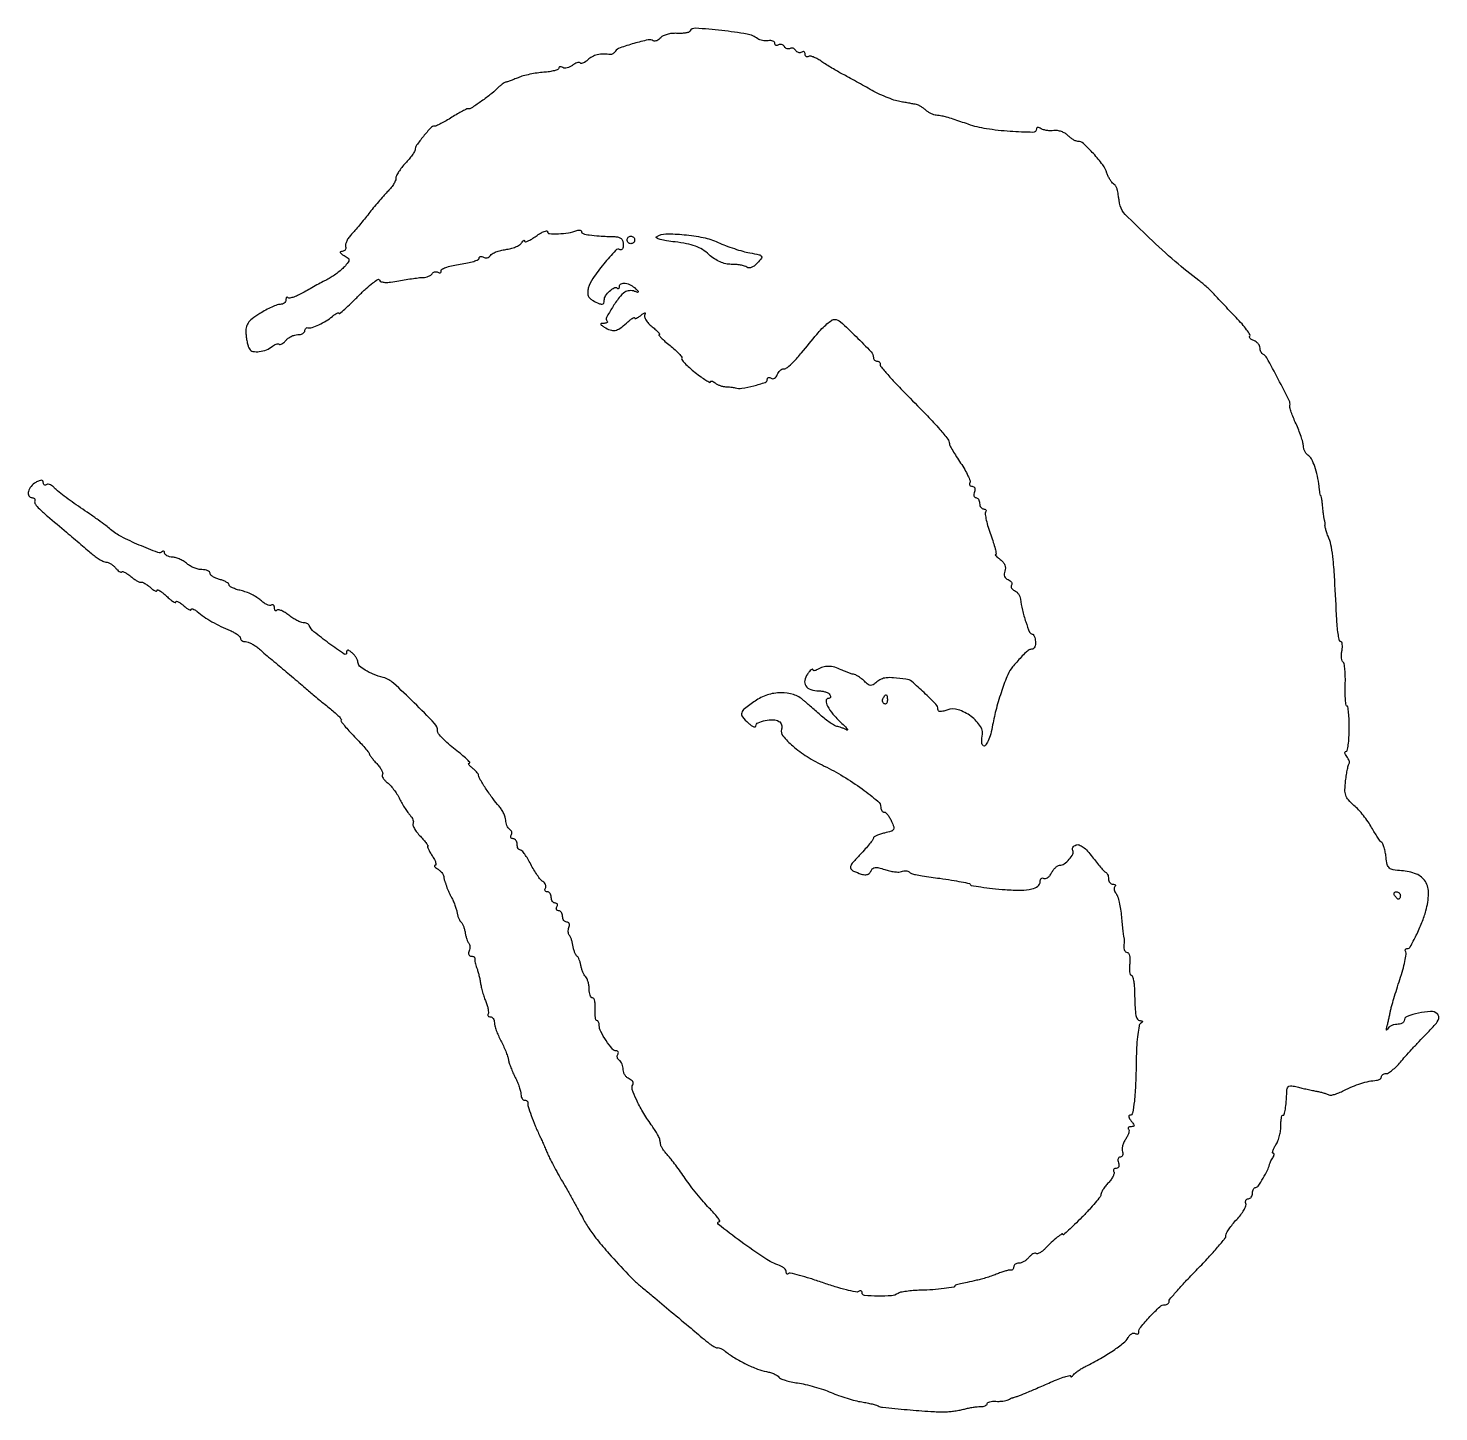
# Model space of a CAD drawing. Extents: x 0 to 372, y 1 to 366.
import ezdxf

# ---------------------------------------------------------------- set-up
doc = ezdxf.new("R2010")
doc.units = 0

msp = doc.modelspace()

# ---------------------------------------------------------------- linework, layer by layer
for points in [[(174.524851, 365.04021, -0.186835), (174.168182, 364.770298, -0.031169), (173.313383, 364.582661, -0.030497), (172.228855, 364.481738, -0.022813), (171.028449, 364.498308, 0.041284), (169.780186, 364.469466, 0.041021), (168.550869, 364.236078, 0.044187), (167.514471, 363.848421, 0.108378), (166.876232, 363.350868, -0.055673), (166.390072, 362.882426, -0.068229), (165.842923, 362.569612, -0.08146), (165.321099, 362.452618, -0.154094), (164.907263, 362.557315, 0.19574), (163.552483, 362.785664, 0.014245), (159.80769, 361.837041, 0.015616), (156.143698, 360.672177, 0.157894), (154.888197, 359.713275, -0.048987), (154.60684, 359.381425, -0.050316), (154.26864, 359.113972, -0.055425), (153.926972, 358.945615, -0.120613), (153.638197, 358.91459, 0.036877), (151.780562, 359.024913, 0.052926), (150.144954, 358.827436, 0.06071), (148.770792, 358.330216, 0.079403), (147.690476, 357.547619, -0.039073), (147.090802, 357.034999, -0.058199), (146.489986, 356.696621, -0.076525), (145.977655, 356.569127, -0.222712), (145.643214, 356.69012, 0.200275), (145.307287, 356.828234, 0.072911), (144.788222, 356.749356, 0.057773), (144.178358, 356.482991, 0.041403), (143.567971, 356.056411, -0.056402), (142.92418, 355.634584, -0.060118), (142.215848, 355.378219, -0.067469), (141.552476, 355.316725, -0.128519), (141.043805, 355.472927, 0.056449), (140.643627, 355.661713, 0.121483), (140.306187, 355.690885, 0.189773), (140.086069, 355.561728, 0.167354), (139.998535, 355.309017, -0.304665), (139.775496, 354.97825, -0.03039), (138.823499, 354.657157, -0.030083), (137.532327, 354.389514, -0.01895), (136.00047, 354.225985, 0.019931), (134.268976, 354.037707, 0.014672), (132.36949, 353.696943, 0.014876), (130.589516, 353.267758, 0.031776), (129.251935, 352.809779, -0.004378), (128.156293, 352.366239, -0.005622), (127.140524, 351.978492, -0.00438), (126.28433, 351.671136, -0.047609), (125.928571, 351.583794, 0.107383), (125.617898, 351.467016, 0.015955), (125.064469, 351.08399, 0.017346), (124.431514, 350.580466, 0.014157), (123.789379, 350, -0.023126), (121.792632, 348.259045, -0.014693), (119.320387, 346.412809, -0.008021), (116.896808, 344.768895, -0.190184), (116.103619, 344.604727, 0.155574), (115.713684, 344.551014, 0.008329), (114.581588, 343.986989, 0.012392), (113.242814, 343.249242, 0.008664), (111.769872, 342.354727, -0.00973), (110.277755, 341.452913, -0.012775), (108.879817, 340.691701, -0.0103), (107.69331, 340.114917, -0.108392), (107.169439, 340, 0.210263), (106.220505, 339.58249, 0.01461), (104.267922, 337.322725, 0.016851), (102.473096, 334.960212, 0.148497), (102.063788, 333.729823, -0.137452), (101.927979, 333.290017, -0.014214), (101.308706, 332.387002, -0.016835), (100.48903, 331.337838, -0.012698), (99.52176, 330.240041, 0.021879), (98.556445, 329.103048, 0.025131), (97.740767, 327.935779, 0.025401), (97.15747, 326.890218, 0.115024), (97, 326.214764, -0.111176), (96.853257, 325.56296, -0.029899), (96.339062, 324.627663, -0.028745), (95.611172, 323.607899, -0.026247), (94.75, 322.645364, 0.012512), (93.700497, 321.535238, 0.005708), (92.38307, 320.035867, 0.005648), (91.030188, 318.423734, 0.00774), (89.85194, 316.940819, -0.00578), (88.696916, 315.475377, -0.004573), (87.415374, 313.916904, -0.004625), (86.199373, 312.492379, -0.011473), (85.275798, 311.478428, 0.037858), (84.568219, 310.614178, 0.043341), (84.034373, 309.689841, 0.048266), (83.733432, 308.84088, 0.142441), (83.757191, 308.228428, -0.105322), (83.810067, 307.757791, -0.134585), (83.654716, 307.351918, -0.131496), (83.310402, 307.075647, -0.098289), (82.833333, 306.969591, 0.102326), (82.429228, 306.87636, 0.411686), (82.348871, 306.662244, 0.133871), (82.622297, 306.329742, 0.022429), (83.323031, 305.879031, -0.027283), (84.378431, 305.18563, -0.230274), (84.634885, 304.695786, -0.177646), (84.440238, 304.112286, -0.015492), (83.411319, 302.902008, -0.030895), (82.560958, 302.071709, -0.016909), (81.425847, 301.157764, -0.016796), (80.205858, 300.304228, -0.02562), (79.088287, 299.655929, 0.004715), (77.840007, 298.999928, 0.002029), (76.186884, 298.10251, 0.002007), (74.434217, 297.132655, 0.002653), (72.845784, 296.234243, -0.018099), (71.402386, 295.475717, -0.02727), (70.089983, 294.931442, -0.025724), (69.024303, 294.616719, -0.260975), (68.595784, 294.737549, 0.133924), (68.37, 294.866565, 0.259855), (68.175012, 294.815613, 0.152172), (68.041397, 294.573749, 0.050715), (68, 294.166667, -0.129384), (67.88291, 293.721751, -0.100699), (67.553538, 293.342708, -0.088861), (67.060829, 293.087813, -0.075182), (66.480128, 293, 0.088855), (65.656623, 292.85249, 0.017759), (64.27037, 292.282655, 0.018262), (62.684331, 291.492818, 0.016135), (61.091836, 290.557973, 0.022057), (59.075317, 289.156968, 0.080345), (58.00576, 288.029717, 0.109029), (57.519604, 286.818155, 0.0608), (57.451034, 285.222457, 0.01823), (57.588289, 284.033797, 0.018078), (57.81204, 282.854919, 0.018265), (58.082271, 281.840102, 0.064288), (58.360354, 281.225951, 0.213662), (59.302416, 280.586655, 0.0737), (60.985788, 280.53934, 0.065222), (62.87226, 281.019616, 0.078453), (64.444038, 281.953555, -0.042866), (64.956576, 282.309528, -0.059253), (65.471199, 282.528927, -0.074687), (65.911108, 282.588916, -0.195389), (66.199509, 282.467158, 0.254365), (66.489569, 282.381474, 0.076276), (66.935151, 282.550817, 0.05576), (67.457854, 282.929413, 0.034968), (67.979944, 283.475834, -0.062529), (68.60221, 284.059238, -0.044202), (69.424844, 284.552276, -0.044563), (70.310889, 284.888341, -0.068471), (71.122445, 285, 0.05129), (71.840854, 285.073889, 0.071223), (72.448468, 285.29375, 0.091278), (72.856918, 285.618307, 0.181272), (73, 286, -0.075745), (73.056399, 286.370162, -0.106834), (73.220313, 286.659615, -0.127225), (73.464492, 286.822959, -0.137123), (73.75, 286.841241, 0.130872), (74.884053, 286.899886, 0.029039), (76.711922, 287.608834, 0.030381), (78.640579, 288.634581, 0.040039), (80.25, 289.806987, -0.020509), (80.922246, 290.338043, -0.044703), (81.485938, 290.674587, -0.088268), (81.858121, 290.778719, -0.442838), (82, 290.649941, 0.637995), (82.177367, 290.567517, 0.006719), (83.515469, 291.727462, 0.010847), (85.179498, 293.275587, 0.005898), (87.159044, 295.244953, -0.013115), (89.164774, 297.183585, -0.024056), (90.911299, 298.637006, -0.024373), (92.273059, 299.563082, -0.480353), (92.688064, 299.41294, 0.237621), (93.131996, 298.977136, 0.06709), (94.11532, 298.802676, 0.041757), (95.624599, 298.865882, 0.014492), (97.77902, 299.200974, -0.005427), (99.713341, 299.537853, -0.005715), (101.621491, 299.826529, -0.005486), (103.2721, 300.038542, -0.025501), (104.23031, 300.101667, 0.049368), (104.93586, 300.182055, 0.046805), (105.625298, 300.399595, 0.050316), (106.199075, 300.712853, 0.104614), (106.549408, 301.079944, -0.0967), (106.84512, 301.399684, -0.097365), (107.238692, 301.583771, -0.098476), (107.668863, 301.604033, -0.101427), (108.069098, 301.457295, 0.086822), (108.424604, 301.315151, 0.165686), (108.726548, 301.351938, 0.179113), (108.927701, 301.560755, 0.103426), (109, 301.90654, -0.289761), (109.276078, 302.34293, -0.029281), (110.46875, 302.824982, -0.029506), (112.08387, 303.26601, -0.018923), (114, 303.594388, 0.01717), (115.916278, 303.915882, 0.026996), (117.53125, 304.336067, 0.025265), (118.738411, 304.789118, 0.29875), (119, 305.187848, -0.150713), (119.091391, 305.484156, -0.191599), (119.326592, 305.642947, -0.131344), (119.685899, 305.626419, -0.061682), (120.111803, 305.430902, 0.102858), (120.590566, 305.25691, 0.098765), (121.106418, 305.284436, 0.097), (121.57965, 305.509306, 0.095345), (121.936468, 305.897203, -0.127667), (122.430755, 306.370077, -0.034526), (123.419201, 306.83575, -0.032599), (124.654611, 307.226147, -0.028761), (125.983029, 307.472541, 0.032227), (127.319739, 307.730061, 0.034579), (128.580187, 308.153201, 0.036916), (129.599509, 308.666905, 0.116761), (130.143052, 309.197222, -0.026863), (130.462993, 309.646367, -0.094185), (130.73114, 309.876994, -0.316277), (130.899258, 309.861797, -0.215571), (130.984687, 309.681906, 0.470831), (131.196275, 309.513586, 0.051048), (131.876752, 309.731632, 0.034372), (132.847311, 310.237928, 0.017311), (134, 311, -0.019593), (135.151814, 311.753967, -0.040051), (136.11875, 312.233462, -0.067242), (136.776909, 312.398727, -0.447331), (137, 312.199267, 0.395767), (137.503682, 311.6626, 0.024534), (139.888605, 311.628419, 0.030987), (142.551094, 311.88664, 0.050069), (144.75, 312.468516, -0.054694), (145.228673, 312.590469, -0.09765), (145.632812, 312.568424, -0.144628), (145.897965, 312.410763, -0.188975), (146, 312.150433, 0.339214), (146.376888, 311.658826, 0.02914), (148.03054, 311.316039, 0.022117), (150.643808, 311.048809, 0.006181), (154.75, 310.862603, -0.058091), (155.754592, 310.711794, -0.117625), (156.452521, 310.331208, -0.130315), (156.859679, 309.707336, -0.079933), (157, 308.835196, -0.041215), (156.941115, 308.122047, -0.089363), (156.756821, 307.60602, -0.166579), (156.484934, 307.367848, -0.240175), (156.172156, 307.393602, 0.358365), (154.973781, 307.23127, 0.014105), (151.837899, 303.653932, 0.021586), (148.960063, 299.855406, 0.088495), (147.7634, 297.236912, 0.054874), (147.607779, 296.152193, 0.10109), (147.756802, 295.276905, 0.10823), (148.226118, 294.569491, 0.069618), (149.024456, 293.986912, 0.016554), (150.570638, 293.224145, 0.113884), (151.39588, 293.058238, 0.280993), (151.83463, 293.34335, 0.112138), (152, 294.071429, -0.144414), (152.343794, 295.236915, -0.059313), (153.40594, 296.518152, -0.065168), (154.610613, 297.396461, -0.33284), (155.380952, 297.285714, 0.109687), (155.616446, 297.135799, 0.251764), (155.818155, 297.165228, 0.176291), (155.956347, 297.374487, 0.058729), (156, 297.744849, -0.298881), (156.442858, 298.41953, -0.138951), (157.527696, 298.564607, -0.087326), (158.972679, 298.089917, -0.074512), (160.260123, 297.130632, -0.008709), (160.906433, 296.456411, -0.282813), (160.948664, 296.243287, -0.399002), (160.786105, 296.163577, -0.011827), (160, 296.43025, 0.058492), (159.348542, 296.585435, 0.047968), (158.632722, 296.600572, 0.049816), (157.962798, 296.482628, 0.085354), (157.45182, 296.239496, 0.075196), (155.919524, 294.76988, 0.024299), (154.119651, 292.181324, 0.016337), (152.567907, 289.510424, 0.331124), (152.696212, 288.637122, -0.167547), (152.814044, 288.395287, -0.254093), (152.730033, 288.182656, -0.127943), (152.417452, 288.034596, -0.044292), (151.916667, 287.984687, 0.021532), (151.189894, 287.945501, 0.410559), (151.057755, 287.786929, 0.221176), (151.197428, 287.542856, 0.010487), (152, 287, 0.057776), (153.540307, 286.240094, 0.130686), (154.826015, 286.133147, 0.109705), (156.139656, 286.681504, 0.034024), (157.811439, 288.038955, -0.015241), (158.651955, 288.775469, -0.031832), (159.35711, 289.284681, -0.051709), (159.844055, 289.525001, -0.522495), (160, 289.41651, 0.417055), (160.13923, 289.278623, 0.097343), (160.497013, 289.352552, 0.048642), (161.042047, 289.646811, 0.022317), (161.691958, 290.127555, -0.017499), (162.310328, 290.594248, -0.102817), (162.681811, 290.754208, -0.518532), (162.794984, 290.647707, -0.100122), (162.68243, 290.330075, 0.199976), (162.59341, 289.722063, 0.072488), (162.934999, 288.900626, 0.055701), (163.633437, 287.982065, 0.035738), (164.625331, 287.080075, -0.01333), (165.587566, 286.280759, -0.029549), (166.266047, 285.611022, -0.055447), (166.590317, 285.158743, -0.573239), (166.497354, 285, 0.629362), (166.414598, 284.827512, 0.025914), (167.010996, 284.158315, 0.020082), (168.000324, 283.235032, 0.009805), (169.330517, 282.134688, -0.014756), (170.676002, 280.999074, -0.024846), (171.725892, 279.960034, -0.022532), (172.445075, 279.098972, -0.375318), (172.421907, 278.755241, 0.385467), (172.40458, 278.405963, 0.018348), (173.247345, 277.450786, 0.022173), (174.439402, 276.302247, 0.013155), (175.953886, 275.036523, 0.010093), (177.506665, 273.856907, 0.019093), (178.811454, 272.980814, 0.018175), (179.801633, 272.418106, 0.563049), (180, 272.538415, -0.285394), (180.110947, 272.71696, -0.171371), (180.367188, 272.747685, -0.078754), (180.769755, 272.588158, -0.033379), (181.25, 272.258752, 0.048164), (181.838142, 271.880369, 0.032058), (182.573438, 271.559615, 0.032252), (183.334607, 271.338458, 0.053101), (184, 271.2635, -0.01632), (184.647507, 271.23842, -0.012476), (185.353125, 271.170257, -0.012655), (186.011289, 271.0731, -0.028873), (186.5, 270.958877, 0.112501), (188.298123, 270.844956, 0.023438), (191.412069, 271.501048, 0.017268), (194.448854, 272.404149, 0.322315), (195, 273.170308, -0.128135), (195.08083, 273.480539, -0.189359), (195.295825, 273.65681, -0.146516), (195.62171, 273.663817, -0.071148), (196.007063, 273.495635, 0.148943), (196.437686, 273.382065, 0.123594), (196.894529, 273.515309, 0.099723), (197.309425, 273.885502, 0.069381), (197.614052, 274.436618, -0.057435), (197.926176, 275.034472, -0.058713), (198.364157, 275.540757, -0.064885), (198.855689, 275.884831, -0.120869), (199.325152, 276, 0.172504), (200.325975, 276.355881, 0.030302), (201.818953, 277.729749, 0.017527), (204.057399, 280.224569, 0.00309), (208.063976, 285.078489, -0.02037), (209.393188, 286.579986, -0.025807), (210.74391, 287.848056, -0.025393), (211.950914, 288.768427, -0.151313), (212.698608, 289, -0.186491), (214.315814, 288.375076, -0.00982), (218.41909, 284.497442, -0.009695), (222.371687, 280.458822, -0.191087), (223, 278.874804, 0.113555), (223.076778, 278.541099, 0.100283), (223.29375, 278.256974, 0.093969), (223.618148, 278.066323, 0.086198), (224, 278, -0.080477), (224.363136, 277.941171, -0.121492), (224.632812, 277.770963, -0.142117), (224.766186, 277.517038, -0.128596), (224.75, 277.2203, 0.257848), (224.851634, 276.704159, 0.004479), (226.776562, 274.45594, 0.010093), (229.143208, 271.849543, 0.006399), (232, 268.90461, -0.003778), (237.223674, 263.575941, -0.01299), (240.495866, 260.006035, -0.014411), (242.583543, 257.461623, -0.159753), (243.018197, 256.238569, 0.119891), (243.144419, 255.770273, 0.006535), (243.901755, 254.432054, 0.009859), (244.863662, 252.855283, 0.007018), (246.000499, 251.125872, -0.016614), (247.096721, 249.386423, -0.024193), (247.934885, 247.779356, -0.021551), (248.48246, 246.444451, -0.228808), (248.423285, 245.875872, 0.111977), (248.308861, 245.542411, 0.183795), (248.383493, 245.257287, 0.158799), (248.642893, 245.065645, 0.080503), (249.047972, 245, -0.148627), (249.444764, 244.879387, -0.152575), (249.70238, 244.559375, -0.116977), (249.771857, 244.073683, -0.069008), (249.638374, 243.5, 0.055937), (249.488865, 242.925634, 0.100118), (249.516384, 242.440625, 0.147206), (249.710807, 242.122486, 0.184534), (250.031385, 242, -0.152681), (250.400789, 241.884506, -0.098158), (250.715469, 241.559375, -0.08088), (250.92777, 241.073532, -0.062722), (251, 240.5, 0.06887), (251.079345, 239.926682, 0.085131), (251.311086, 239.440625, 0.099915), (251.655173, 239.115626, 0.140337), (252.059017, 239, -0.088022), (252.423429, 238.935346, -0.166875), (252.652208, 238.749627, -0.178177), (252.709978, 238.47255, -0.10197), (252.591262, 238.147665, 0.180563), (252.475187, 237.56396, 0.015274), (252.771931, 236.033577, 0.018727), (253.263642, 234.181606, 0.013365), (253.946027, 232.147665, -0.009742), (254.624403, 230.173228, -0.017093), (255.097169, 228.512127, -0.012058), (255.388726, 227.202055, -0.472511), (255.222652, 227, 0.548275), (255.149841, 226.885843, 0.077448), (255.339931, 226.601853, 0.034181), (255.800637, 226.165715, 0.014577), (256.47135, 225.644608, -0.058814), (257.201337, 224.966101, -0.081672), (257.660704, 224.202285, -0.091271), (257.820389, 223.399866, -0.095491), (257.679339, 222.606753, 0.073182), (257.515597, 221.875565, 0.107508), (257.607183, 221.225617, 0.116476), (257.950474, 220.708544, 0.096899), (258.511115, 220.357361, -0.065445), (259.034535, 220.073375, -0.096206), (259.390721, 219.691922, -0.122592), (259.526313, 219.276322, -0.157528), (259.430874, 218.888152, 0.143496), (259.325115, 218.503814, 0.123985), (259.434352, 218.098457, 0.101984), (259.750639, 217.732856, 0.072104), (260.225778, 217.466855, -0.0919), (260.75777, 217.140913, -0.058477), (261.238506, 216.593897, -0.056218), (261.598598, 215.921804, -0.066721), (261.774046, 215.223918, 0.030693), (262.283185, 212.334517, 0.022838), (263.182976, 209.222441, 0.014679), (264.208726, 206.467911, 0.305222), (264.903827, 206, -0.241453), (265.17215, 205.862403, -0.058442), (265.421668, 205.4125, -0.047102), (265.618447, 204.766046, -0.031552), (265.725047, 204, -0.048457), (265.708469, 203.234474, -0.07188), (265.534971, 202.5875, -0.096301), (265.239802, 202.153754, -0.197837), (264.866423, 202, 0.126814), (264.070267, 201.794772, 0.057647), (263.188509, 201.165639, 0.027516), (261.946504, 199.912369, 0.004402), (259.679426, 197.31215, 0.080216), (258.426654, 195.260393, 0.014731), (256.863467, 191.089954, 0.016493), (255.425018, 186.37605, 0.021881), (254.449031, 182, -0.021783), (253.922789, 179.638305, -0.04001), (253.26093, 177.783663, -0.055854), (252.574598, 176.623875, -0.387412), (251.98019, 176.512243, -0.167637), (251.712591, 176.839771, -0.059966), (251.571342, 177.43481, -0.051166), (251.563146, 178.177774, -0.041165), (251.701141, 178.965164, 0.211818), (251.272687, 181.591911, 0.08731), (248.752566, 184.279066, 0.083677), (245.350968, 186.034097, 0.169772), (242.378683, 185.953875, -0.0253), (241.314071, 185.609642, -0.085251), (240.588027, 185.542618, -0.177311), (240.169355, 185.734129, -0.200319), (240, 186.139881, 0.194087), (239.467342, 187.460402, 0.011607), (236.357201, 190.541876, 0.013251), (233.125355, 193.440255, 0.147078), (231.554583, 194.127623, 0.010056), (228.285392, 194.456694, 0.04539), (226.368633, 194.436551, 0.077426), (225.030117, 194.086532, 0.078548), (223.868854, 193.34696, -0.035908), (222.909405, 192.614433, -0.161501), (222.236384, 192.435355, -0.151834), (221.565477, 192.689073, -0.03063), (220.598865, 193.543992, 0.02767), (219.881065, 194.186457, 0.025781), (219.080116, 194.762136, 0.026691), (218.315075, 195.198421, 0.074748), (217.730011, 195.38951, -0.034103), (217.121311, 195.535023, -0.01213), (216.273816, 195.822559, -0.011972), (215.355921, 196.184176, -0.013825), (214.5, 196.573495, 0.046342), (212.780164, 197.224603, 0.063767), (211.14584, 197.458134, 0.070022), (209.627736, 197.266993, 0.073709), (208.25, 196.664552, -0.041987), (207.770318, 196.417596, -0.091649), (207.367188, 196.332206, -0.170408), (207.107331, 196.415912, -0.234564), (207, 196.632113, 0.483081), (206.869713, 196.735493, 0.117633), (206.583663, 196.59253, 0.043211), (206.127921, 196.138027, 0.017257), (205.582684, 195.443964, 0.111876), (204.860131, 193.774878, 0.19661), (205.158038, 192.324251, 0.167144), (206.460448, 191.336712, 0.079549), (208.563428, 191, -0.039551), (209.496232, 190.926099, -0.04255), (210.382443, 190.70625, -0.046682), (211.100548, 190.38426, -0.126268), (211.5, 190, -0.079467), (211.659353, 189.617748, -0.157566), (211.63462, 189.29375, -0.184509), (211.43288, 189.078784, -0.113538), (211.090402, 189, 0.422983), (210.506871, 188.398787, 0.114148), (210.883838, 186.965354, 0.05519), (212.295759, 184.878076, 0.031352), (214.41587, 182.681511, -0.009158), (215.510919, 181.643346, -0.032672), (216.153412, 180.923124, -0.29554), (216.172586, 180.706732, -0.413804), (216, 180.653391, 0.018976), (215.342114, 180.968754, 0.014775), (214.605317, 181.262615, 0.015017), (213.90154, 181.495779, 0.034732), (213.358527, 181.617467, -0.098842), (212.731797, 181.844868, -0.014699), (211.598294, 182.578632, -0.016063), (210.296353, 183.53996, -0.013216), (208.969165, 184.645588, -0.000047), (207.642517, 185.811733, -0.00005), (206.342099, 186.955266, -0.000047), (205.222535, 187.940147, -0.000228), (204.586828, 188.5, 0.104345), (201.896389, 190.02105, 0.080471), (198.552949, 190.512761, 0.075141), (195.010615, 189.924455, 0.072359), (191.75, 188.312873, 0.013719), (188.993415, 186.299011, 0.15625), (188.239222, 185.202314, 0.248914), (188.451208, 184.131767, 0.037976), (190, 182.5, 0.027077), (190.768753, 181.876528, 0.064864), (191.4125, 181.526738, 0.152766), (191.820531, 181.500178, 0.346051), (192, 181.728435, -0.294296), (192.559575, 182.596798, -0.056213), (194.432945, 183.204392, -0.054512), (196.564789, 183.401946, -0.135078), (198.057239, 182.964624, -0.094081), (198.475812, 182.581521, -0.077386), (198.759996, 182.045559, -0.076532), (198.869902, 181.44264, -0.088399), (198.78341, 180.865654, 0.261796), (199.116194, 179.106507, 0.03999), (201.717683, 176.471514, 0.037389), (205.504916, 173.668693, 0.02834), (210.028291, 171.163938, -0.024271), (215.037378, 168.443212, -0.021263), (219.992643, 165.135222, -0.01505), (224.154713, 161.896707, -0.215303), (224.961, 160.25, 0.065032), (225.038643, 159.772137, 0.080584), (225.235142, 159.367188, 0.095599), (225.516247, 159.095924, 0.14525), (225.839485, 159, -0.18804), (226.234445, 158.846019, -0.03804), (226.757881, 158.285584, -0.035294), (227.301314, 157.499162, -0.026654), (227.787088, 156.567947, -0.029171), (228.344331, 155.127837, -0.215584), (228.26277, 154.414186, -0.185211), (227.659742, 153.940287, -0.0209), (225.947603, 153.488492, 0.020307), (224.817624, 153.191748, 0.030496), (223.86331, 152.834291, 0.030754), (223.162216, 152.468531, 0.259478), (222.991326, 152.170545, -0.159294), (222.851465, 151.760707, -0.007933), (221.96781, 150.623696, -0.012122), (220.846772, 149.29485, -0.008413), (219.519196, 147.846294, 0.009096), (217.588762, 145.734162, 0.086598), (216.952415, 144.695149, 0.26518), (217.05011, 144.010152, 0.125977), (217.77787, 143.445253, 0.020454), (219.765743, 142.677585, 0.088492), (221.011828, 142.487849, 0.166632), (221.82834, 142.791136, 0.130358), (222.385571, 143.5624, -0.122774), (222.809127, 144.16747, -0.159431), (223.428884, 144.429162, -0.08573), (224.389044, 144.344736, -0.019173), (225.967225, 143.861581, 0.026728), (227.239879, 143.492887, 0.027342), (228.535027, 143.265403, 0.028396), (229.675579, 143.194114, 0.093282), (230.414747, 143.328912, -0.049598), (230.992187, 143.487041, -0.052651), (231.577816, 143.523968, -0.058729), (232.08509, 143.442334, -0.127819), (232.422605, 143.244061, 0.102703), (233.058277, 142.826944, 0.04201), (234.052109, 142.528149, 0.015675), (235.866053, 142.204183, 0.001367), (240.5, 141.538614, -0.00459), (243.606984, 141.071898, -0.007932), (246.180513, 140.619147, -0.0026), (248.343514, 140.19147, -0.356662), (248.5, 140, 0.363888), (248.764841, 139.684281, 0.005282), (251.355933, 139.254796, 0.012148), (254.38554, 138.860554, 0.008861), (257.767961, 138.564221, 0.017569), (261.990036, 138.418371, 0.056118), (264.787002, 138.734991, 0.105655), (266.408569, 139.489237, 0.235436), (267, 140.675648, -0.06827), (267.06982, 141.184619, -0.142203), (267.279012, 141.521895, -0.190518), (267.589059, 141.637392, -0.134208), (267.949827, 141.531009, 0.202545), (268.395213, 141.461921, 0.092842), (268.939465, 141.71215, 0.0693), (269.499748, 142.238813, 0.046669), (269.98501, 142.971992, -0.036728), (270.476797, 143.748065, -0.042452), (271.055941, 144.404273, -0.047203), (271.633232, 144.860237, -0.144538), (272.106612, 145, 0.15193), (273.328069, 145.379922, 0.060072), (274.661367, 146.556666, 0.062387), (275.605565, 147.927725, 0.263891), (275.569501, 148.887544, -0.156973), (275.47359, 149.275823, -0.12267), (275.608217, 149.691294, -0.096431), (275.963048, 150.072372, -0.065688), (276.484893, 150.355829, -0.185699), (277.286434, 150.355182, -0.067534), (278.299058, 149.798182, -0.048758), (279.4622, 148.746347, -0.024195), (280.72915, 147.210614, 0.00802), (281.845124, 145.765098, 0.010718), (282.906375, 144.492076, 0.008131), (283.827171, 143.468571, 0.101266), (284.25, 143.166667, -0.12921), (284.537453, 142.936478, -0.058488), (284.779688, 142.515104, -0.052342), (284.944374, 141.983289, -0.048968), (285, 141.416667, 0.080927), (285.088157, 140.875566, 0.091736), (285.342708, 140.416146, 0.100718), (285.721696, 140.108975, 0.120669), (286.166667, 140, -0.057388), (286.56848, 139.953729, -0.172529), (286.79734, 139.806715, -0.253554), (286.832285, 139.592176, -0.113033), (286.675343, 139.342009, 0.155231), (286.498789, 139.000713, 0.086545), (286.500334, 138.528239, 0.071859), (286.675335, 137.9991, 0.057525), (287.003557, 137.495714, -0.097881), (287.412682, 136.742494, -0.018213), (287.828616, 135.216011, -0.018893), (288.187471, 133.368208, -0.016259), (288.427386, 131.403705, 0.002596), (288.608322, 129.48862, 0.003724), (288.790111, 127.793588, 0.002027), (288.960161, 126.363339, 0.057023), (289.047659, 126, -0.0742), (289.108361, 125.703764, -0.012981), (289.124364, 125.132812, -0.013835), (289.107046, 124.456655, -0.012025), (289.052296, 123.75, 0.057628), (289.061506, 123.080545, 0.082769), (289.233053, 122.514062, 0.107329), (289.534033, 122.13653, 0.172663), (289.917612, 122, -0.269274), (290.292097, 121.782556, -0.072957), (290.551857, 121.11875, -0.05318), (290.669793, 120.149516, -0.032695), (290.611643, 119, 0.022949), (290.530986, 117.849981, 0.038273), (290.581772, 116.88125, 0.046402), (290.737261, 116.191182, 0.324864), (291.000457, 116, -0.317294), (291.294333, 115.792633, -0.03006), (291.553119, 114.898438, -0.029788), (291.751109, 113.687364, -0.018507), (291.845363, 112.25, 0.003857), (292.018328, 107.472212, 0.034225), (292.254412, 105.379251, 0.101803), (292.66556, 104.360693, 0.247594), (293.355787, 103.984687, -0.046433), (293.800969, 103.937239, -0.311288), (293.947432, 103.785666, -0.248225), (293.87226, 103.560277, -0.034476), (293.480438, 103.234687, 0.19406), (293.073194, 102.589473, 0.012706), (292.727424, 100.365814, 0.016955), (292.465788, 97.618341, 0.011754), (292.348712, 94.5, -0.00563), (292.168921, 87.389628, -0.018518), (291.823898, 82.708524, -0.020037), (291.352182, 79.6015, -0.35874), (290.627555, 79.002005, 0.28434), (290.41058, 78.867071, 0.177697), (290.377077, 78.559964, 0.079573), (290.582528, 78.076555, 0.033022), (291, 77.5, -0.017294), (291.614985, 76.704551, -0.164723), (291.738978, 76.299474, -0.339266), (291.55183, 76.069757, -0.058317), (290.955778, 76, 0.048249), (290.503817, 75.956285, 0.144004), (290.230806, 75.814538, 0.26052), (290.167657, 75.607579, 0.143943), (290.298028, 75.368639, -0.211939), (290.444493, 74.988428, -0.058095), (290.335833, 74.340104, -0.048003), (290.025823, 73.559521, -0.034271), (289.540133, 72.753836, 0.045996), (289.047997, 71.892476, 0.04449), (288.715114, 70.946129, 0.047932), (288.577719, 70.058246, 0.106435), (288.682427, 69.385198, -0.068922), (288.805791, 68.855417, -0.116879), (288.741876, 68.406902, -0.152569), (288.504347, 68.111395, -0.148819), (288.138374, 68, 0.163532), (287.776585, 67.878421, 0.151303), (287.547812, 67.559375, 0.109632), (287.497466, 67.07401, 0.062927), (287.638374, 66.5, -0.069008), (287.771857, 65.926317, -0.116977), (287.70238, 65.440625, -0.152575), (287.444764, 65.120613, -0.148627), (287.047972, 65, 0.07732), (286.641248, 64.936726, 0.15491), (286.378533, 64.750737, 0.185926), (286.299133, 64.474324, 0.116939), (286.406403, 64.151444, -0.20489), (286.476894, 63.683092, -0.049664), (286.199444, 62.932447, -0.042883), (285.67955, 62.063167, -0.031337), (284.96542, 61.193257, 0.020945), (284.213035, 60.314614, 0.024468), (283.577342, 59.419129, 0.0245), (283.120995, 58.621019, 0.118151), (283, 58.116132, -0.1662), (282.79975, 57.530336, -0.008573), (281.53125, 55.948551, -0.012854), (279.915638, 54.101942, -0.008913), (278, 52.095742, -0.004813), (276.081731, 50.194142, -0.008688), (274.46875, 48.679298, -0.004301), (273.141897, 47.496515, -0.644589), (273, 47.56085, 0.597418), (272.720749, 47.71115, 0.0216), (271.485639, 46.817273, 0.021345), (269.920442, 45.46554, 0.014453), (268.251251, 43.801227, -0.032837), (267.583681, 43.182819, -0.045782), (266.907528, 42.730062, -0.054504), (266.317355, 42.48772, -0.211655), (265.934928, 42.540217, 0.196403), (265.574218, 42.600541, 0.068491), (265.071679, 42.411996, 0.055279), (264.515956, 42.026768, 0.040392), (263.990862, 41.48899, -0.048513), (263.416239, 40.919259, -0.041593), (262.713456, 40.437391, -0.043603), (261.99461, 40.107064, -0.086111), (261.377555, 40, 0.070908), (260.851101, 39.924963, 0.086403), (260.404657, 39.70625, 0.100269), (260.106184, 39.381339, 0.136626), (260, 39, -0.075785), (259.943601, 38.630042, -0.1072), (259.779688, 38.341185, -0.127727), (259.535501, 38.178752, -0.137095), (259.25, 38.161482, 0.106613), (258.804387, 38.161325, 0.014919), (257.904828, 37.938696, 0.016487), (256.841772, 37.603532, 0.013328), (255.723884, 37.176303, -0.013784), (254.463195, 36.695816, -0.008617), (252.963111, 36.19981, -0.008646), (251.467104, 35.761822, -0.015542), (250.223884, 35.462274, 0.002942), (247.697397, 34.92049, 0.008248), (245.936724, 34.501507, 0.003897), (244.617272, 34.153452, 0.338366), (244.5, 34, -0.368924), (244.196233, 33.64434, -0.007157), (241.628611, 33.2753, -0.014685), (238.660946, 32.980331, -0.012299), (235.5, 32.837665, 0.012854), (233.512254, 32.745743, 0.016058), (231.675, 32.553919, 0.014335), (230.16188, 32.302255, 0.107954), (229.5, 32.015716, -0.138577), (227.779303, 31.391056, -0.022603), (224.195785, 31.291998, -0.017615), (220.64359, 31.47969, -0.388663), (220, 32.182574, 0.125411), (219.921707, 32.489811, 0.188686), (219.712518, 32.665569, 0.148507), (219.39576, 32.675369, 0.072537), (219.021339, 32.513188, -0.19268), (218.304066, 32.387935, -0.008922), (215.847197, 32.95195, -0.01371), (212.899811, 33.770577, -0.009307), (209.590038, 34.856203, 0.007568), (206.3091, 35.945018, 0.011859), (203.453305, 36.771075, 0.006028), (201.054504, 37.372868, 0.260446), (200.568699, 37.235365, -0.121075), (200.352764, 37.104627, -0.256896), (200.167055, 37.14217, -0.164091), (200.03977, 37.353017, -0.054514), (200, 37.716702, 0.140259), (199.872378, 38.162705, 0.064371), (199.485938, 38.634796, 0.056353), (198.919389, 39.059869, 0.05013), (198.25, 39.367611, -0.063203), (194.386888, 41.267084, -0.012378), (188.017499, 45.699592, -0.009517), (182.110462, 50.206609, -0.710441), (182.387013, 51, 0.596081), (182.486344, 51.183683, 0.019403), (181.876116, 52.041831, 0.018786), (180.923703, 53.185271, 0.009678), (179.651804, 54.54666, -0.014003), (178.126245, 56.20813, -0.00809), (176.380881, 58.286219, -0.00808), (174.695561, 60.429914, -0.013417), (173.353666, 62.29666, 0.006169), (172.132769, 64.048099, 0.005528), (170.824202, 65.834721, 0.00555), (169.613857, 67.412678, 0.017229), (168.75, 68.438561, -0.015754), (168.070872, 69.240256, -0.018225), (167.477344, 70.046031, -0.017529), (167.027529, 70.75816, -0.094143), (166.875, 71.188561, 0.001062), (166.817959, 71.55369, 0.000659), (166.749544, 71.981952, 0.000661), (166.680918, 72.404372, 0.001196), (166.623448, 72.75, 0.08443), (166.46883, 73.193261, 0.008624), (165.913065, 74.160937, 0.010574), (165.201672, 75.296322, 0.008249), (164.382834, 76.5, -0.018626), (162.149046, 79.934772, -0.026799), (160.455854, 83.141656, -0.025349), (159.385364, 85.810091, -0.224774), (159.522515, 87.036431, 0.153667), (159.629008, 87.455895, 0.123099), (159.490023, 87.903156, 0.097779), (159.116055, 88.31174, 0.067165), (158.563382, 88.614052, -0.091974), (157.965685, 88.980371, -0.066739), (157.459243, 89.576485, -0.065125), (157.116875, 90.302026, -0.077865), (157, 91.047972, 0.050225), (156.924661, 91.796097, 0.047723), (156.701458, 92.527739, 0.051367), (156.373271, 93.13697, 0.105504), (155.983688, 93.510081, -0.090427), (155.639411, 93.820631, -0.095498), (155.434921, 94.22714, -0.099685), (155.401101, 94.665803, -0.108373), (155.542705, 95.069098, 0.078136), (155.692179, 95.424997, 0.155935), (155.671729, 95.726548, 0.185399), (155.487826, 95.926454, 0.11562), (155.174027, 96, -0.224398), (154.125026, 96.49575, -0.024245), (152.481771, 98.7058, -0.028205), (151.05897, 101.109399, -0.120092), (150.666667, 102.719182, 0.048046), (150.619455, 103.209362, 0.068044), (150.478478, 103.62376, 0.088223), (150.270673, 103.902989, 0.19103), (150.026024, 104, -0.331937), (149.78924, 104.176659, -0.036391), (149.634581, 104.88125, -0.033085), (149.559666, 105.849973, -0.020041), (149.593077, 107, 0.028325), (149.607432, 108.149632, 0.045725), (149.475273, 109.11875, 0.058996), (149.232622, 109.794433, 0.284354), (148.900386, 110, -0.229896), (148.555475, 110.167437, -0.073578), (148.264488, 110.675625, -0.056064), (148.065791, 111.419189, -0.037295), (148, 112.3, 0.035522), (147.932407, 113.250241, 0.033216), (147.7308, 114.203438, 0.034938), (147.435853, 115.024969, 0.088448), (147.083574, 115.55, -0.064063), (146.708128, 116.054833, -0.027686), (146.338361, 116.808438, -0.026838), (146.028619, 117.664601, -0.032061), (145.833574, 118.5, 0.027927), (145.652521, 119.305472, 0.02935), (145.385093, 120.072127, 0.030683), (145.076907, 120.701009, 0.102967), (144.775253, 121.04341, -0.110039), (144.473697, 121.395507, -0.029693), (144.165636, 122.067809, -0.028565), (143.898422, 122.892946, -0.026163), (143.71769, 123.76764, 0.021414), (143.544435, 124.648246, 0.022897), (143.299474, 125.491008, 0.023234), (143.023714, 126.191335, 0.091208), (142.761337, 126.571996, -0.127845), (142.561341, 126.912484, -0.058723), (142.479029, 127.424274, -0.052644), (142.516324, 128.015139, -0.049585), (142.67589, 128.597766, 0.070249), (142.799262, 129.133994, 0.118371), (142.730736, 129.588094, 0.152631), (142.484507, 129.887441, 0.145904), (142.106989, 130, -0.134459), (141.684847, 130.115611, -0.100435), (141.325178, 130.440625, -0.087143), (141.08314, 130.926792, -0.072144), (141, 131.5, 0.06887), (140.920655, 132.073318, 0.085131), (140.688914, 132.559375, 0.099915), (140.344827, 132.884374, 0.140337), (139.940983, 133, -0.108972), (139.586039, 133.078288, -0.182303), (139.3746, 133.29375, -0.161196), (139.343488, 133.6179, -0.082592), (139.5, 134, 0.082592), (139.656512, 134.3821, 0.161196), (139.6254, 134.70625, 0.182303), (139.413961, 134.921712, 0.108972), (139.059017, 135, -0.140337), (138.655173, 135.115626, -0.099915), (138.311086, 135.440625, -0.085131), (138.079345, 135.926682, -0.06887), (138, 136.5, 0.06887), (137.920655, 137.073318, 0.085131), (137.688914, 137.559375, 0.099915), (137.344827, 137.884374, 0.140337), (136.940983, 138, -0.100016), (136.582044, 138.072525, -0.176854), (136.363442, 138.275696, -0.168473), (136.321124, 138.580248, -0.089697), (136.462015, 138.93854, 0.134817), (136.585435, 139.358934, 0.098718), (136.498309, 139.83975, 0.085631), (136.213223, 140.307986, 0.071334), (135.771032, 140.68854, -0.080918), (135.160779, 141.234316, -0.017763), (134.313046, 142.363196, -0.018043), (133.416093, 143.754887, -0.016469), (132.592529, 145.25, 0.016661), (131.800501, 146.686562, 0.023895), (130.997885, 147.898437, 0.021342), (130.27148, 148.805168, 0.216462), (129.842529, 149, -0.173156), (129.521047, 149.114775, -0.093572), (129.247493, 149.440625, -0.073918), (129.062402, 149.926161, -0.054212), (129, 150.5, 0.06887), (128.920655, 151.073318, 0.085131), (128.688914, 151.559375, 0.099915), (128.344827, 151.884374, 0.140337), (127.940983, 152, -0.098926), (127.581552, 152.071817, -0.176081), (127.362055, 152.273452, -0.169366), (127.318355, 152.57557, -0.090666), (127.457295, 152.930902, 0.108373), (127.598899, 153.334197, 0.099685), (127.565079, 153.77286, 0.095498), (127.360589, 154.179369, 0.090427), (127.016312, 154.489919, -0.101886), (126.626854, 154.857601, -0.051941), (126.298542, 155.448299, -0.048545), (126.075363, 156.153537, -0.052416), (126, 156.870456, 0.076319), (125.875657, 157.680338, 0.034968), (125.483596, 158.677556, 0.033593), (124.914837, 159.690413, 0.039461), (124.24203, 160.561439, -0.024781), (122.642783, 162.510893, -0.013284), (120.856662, 165.061477, -0.009971), (119.27974, 167.552254, -0.092578), (118.833106, 168.739432, 0.109485), (118.678758, 169.111419, 0.027037), (118.268243, 169.634428, 0.026369), (117.721269, 170.195971, 0.023715), (117.099234, 170.718197, -0.026439), (116.544096, 171.189436, -0.075217), (116.232329, 171.58789, -0.223161), (116.213528, 171.839239, -0.301346), (116.393802, 171.968197, 0.633851), (116.483837, 172.178011, 0.021101), (115.660933, 173.032238, 0.018309), (114.363707, 174.182128, 0.009132), (112.643802, 175.545807, -0.016732), (110.865292, 177.000514, -0.022548), (109.364117, 178.439159, -0.020525), (108.250539, 179.707457, -0.171525), (108, 180.4163, 0.192101), (107.199812, 182.422172, 0.008445), (101.834244, 187.889069, 0.011068), (96.366439, 193.041658, 0.115886), (93.686595, 194.515587, -0.02631), (91.046175, 195.404422, -0.04132), (88.90202, 196.466506, -0.049664), (87.432492, 197.564641, -0.210477), (87, 198.546535, 0.095387), (86.8937, 199.09867, 0.042112), (86.559375, 199.765778, 0.039654), (86.073936, 200.434357, 0.042724), (85.5, 201, 0.017026), (84.709144, 201.612109, 0.1571), (84.302111, 201.743829, 0.341769), (84.072314, 201.566466, 0.063793), (84, 201.001983, -0.602338), (83.402674, 200.68604, -0.009076), (79.360077, 203.547161, -0.011772), (75.408059, 206.599171, -0.120514), (74.166667, 208.232881, 0.118647), (73.945174, 208.52661, 0.06135), (73.554719, 208.774659, 0.055764), (73.066529, 208.942967, 0.055203), (72.551525, 209, -0.0955), (71.895287, 209.126495, -0.024685), (70.911595, 209.577878, -0.024197), (69.820332, 210.214263, -0.02255), (68.76877, 210.967245, 0.026372), (67.76456, 211.674779, 0.039748), (66.816265, 212.1704, 0.046167), (66.039818, 212.419012, 0.256142), (65.633912, 212.300578, -0.131031), (65.393579, 212.16143, -0.259414), (65.186212, 212.212923, -0.154703), (65.0441, 212.465327, -0.0515), (65, 212.89235, 0.072622), (64.937198, 213.32246, 0.148626), (64.750737, 213.603936, 0.188643), (64.474036, 213.694935, 0.125249), (64.151444, 213.593597, -0.197823), (63.689585, 213.517654, -0.052486), (62.969017, 213.766486, -0.044891), (62.139997, 214.249006, -0.033311), (61.317749, 214.918598, 0.047431), (60.329894, 215.677759, 0.025404), (58.985643, 216.429048, 0.025062), (57.523851, 217.062188, 0.035619), (56.166306, 217.463473, -0.022981), (54.953304, 217.788963, -0.034077), (53.930102, 218.193191, -0.036477), (53.190611, 218.61394, -0.250178), (53, 218.971047, 0.219256), (52.836674, 219.325597, 0.046275), (52.265625, 219.728935, 0.040458), (51.457399, 220.111006, 0.028712), (50.5, 220.410644, -0.034719), (49.542915, 220.722843, -0.046776), (48.734375, 221.141941, -0.05533), (48.172385, 221.598489, -0.196992), (48, 222.019052, 0.207102), (47.837712, 222.394053, 0.082586), (47.362193, 222.711847, 0.062959), (46.659951, 222.927989, 0.043236), (45.828741, 223, -0.058827), (44.8721, 223.112943, -0.036299), (43.790967, 223.456405, -0.036028), (42.756857, 223.958739, -0.052885), (41.94064, 224.55372, 0.04689), (41.128955, 225.160396, 0.031883), (40.107751, 225.697765, 0.03217), (39.045491, 226.093163, 0.054261), (38.1119, 226.266524, -0.04278), (37.303518, 226.397556, -0.059771), (36.620371, 226.659075, -0.075898), (36.155494, 227.002681, -0.198232), (36, 227.379471, 0.061814), (35.959583, 227.705148, 0.184514), (35.832756, 227.885892, 0.247249), (35.647504, 227.906208, 0.102823), (35.430657, 227.763991, -0.295787), (34.206472, 227.502779, -0.009461), (29.286218, 229.490125, -0.017343), (24.543265, 231.70841, -0.060961), (21.75559, 233.590818, 0.017482), (20.503965, 234.604491, 0.00488), (18.475855, 236.101991, 0.004918), (16.146602, 237.752319, 0.00515), (13.820632, 239.33096, -0.007324), (11.57487, 240.869472, -0.008517), (9.486761, 242.399374, -0.007706), (7.76565, 243.748324, -0.049515), (6.97964, 244.524533, 0.052043), (6.452476, 245.039895, 0.065539), (5.867257, 245.390052, 0.079313), (5.315804, 245.530867, 0.162737), (4.886693, 245.429973, -0.101036), (4.548674, 245.305747, -0.177554), (4.260466, 245.364364, -0.167639), (4.067344, 245.600025, -0.088814), (4, 245.976167, 0.15459), (3.866832, 246.396586, 0.240845), (3.5376, 246.569919, 0.103812), (2.946194, 246.453131, 0.02239), (2, 246, 0.099094), (0.75596, 244.975465, 0.110278), (0.060016, 243.587046, 0.184952), (0.193709, 242.485637, 0.277898), (1, 242, -0.09321), (1.362458, 241.931838, -0.12551), (1.632813, 241.738225, -0.133043), (1.767499, 241.448435, -0.111469), (1.75, 241.108851, 0.229401), (1.899058, 240.277887, 0.040945), (2.956944, 239.047947, 0.018458), (5.119084, 237.066951, 0.002157), (10.126697, 232.845003, -0.001009), (11.977227, 231.292066, -0.000862), (13.921226, 229.648254, -0.000868), (15.683469, 228.147641, -0.002477), (16.90301, 227.095003, 0.022961), (17.912867, 226.293103, 0.025374), (18.959846, 225.615407, 0.025904), (19.903718, 225.133653, 0.105423), (20.530565, 225, -0.095583), (21.090233, 224.892024, -0.042074), (21.766978, 224.552276, -0.039611), (22.44556, 224.059017, -0.042611), (23.020056, 223.475834, 0.029852), (23.536821, 222.923799, 0.048458), (24.043265, 222.529234, 0.064289), (24.468487, 222.330802, 0.280426), (24.727016, 222.393682, -0.282296), (25.017394, 222.463245, -0.039717), (25.611386, 222.215925, -0.035664), (26.338469, 221.774908, -0.022898), (27.116935, 221.167848, 0.021764), (27.915329, 220.542335, 0.027904), (28.703433, 220.042436, 0.027969), (29.38722, 219.709133, 0.161827), (29.78242, 219.678741, -0.160409), (30.168662, 219.650111, -0.031386), (30.803273, 219.339756, -0.030413), (31.527382, 218.86699, -0.024092), (32.25, 218.273753, 0.024666), (32.922563, 217.722898, 0.057537), (33.485938, 217.398852, 0.131628), (33.845934, 217.346183, 0.380496), (34, 217.519326, -0.503352), (34.188455, 217.659097, -0.062978), (34.734375, 217.415111, -0.035436), (35.539724, 216.843893, -0.016606), (36.5, 216, 0.016606), (37.460276, 215.156107, 0.035436), (38.265625, 214.584889, 0.062978), (38.811545, 214.340903, 0.503352), (39, 214.480674, -0.4275), (39.168644, 214.64187, -0.103047), (39.5875, 214.534688, -0.048421), (40.231529, 214.137474, -0.021539), (41, 213.5, 0.020177), (41.768387, 212.859056, 0.044601), (42.4125, 212.450076, 0.090703), (42.835837, 212.321129, 0.448239), (43, 212.467457, -0.35108), (43.141014, 212.643532, -0.139238), (43.471954, 212.624832, -0.062757), (43.989318, 212.369474, -0.027227), (44.606652, 211.911487, 0.024659), (46.389507, 210.574584, 0.017888), (48.494173, 209.259943, 0.01702), (50.814892, 208.026489, 0.016246), (53.25, 206.933185, -0.026226), (54.303039, 206.434922, -0.03545), (55.192188, 205.870931, -0.038297), (55.826872, 205.322428, -0.197913), (56, 204.902175, 0.147549), (56.103787, 204.558129, 0.098992), (56.395678, 204.265014, 0.082648), (56.83204, 204.067404, 0.065169), (57.34699, 204, -0.089548), (58.003164, 203.881532, -0.030236), (58.894529, 203.485937, -0.02895), (59.847639, 202.919746, -0.029413), (60.723687, 202.25, 0.002023), (61.791508, 201.336837, 0.00059), (63.441825, 199.940407, 0.000593), (65.303493, 198.372689, 0.000635), (67.126697, 196.845003, -0.001067), (68.984303, 195.285762, -0.000892), (70.949717, 193.622861, -0.0009), (72.74157, 192.095756, -0.002465), (74, 191.008557, 0.004098), (75.188411, 189.988609, 0.002008), (76.718161, 188.707817, 0.001992), (78.318746, 187.38935, 0.002892), (79.742675, 186.239562, -0.012421), (80.958009, 185.219341, -0.020926), (81.918199, 184.297493, -0.016484), (82.606875, 183.529433, -0.388838), (82.595173, 183.26184, 0.372314), (82.57391, 182.969361, 0.009116), (83.464502, 181.818259, 0.015375), (84.636224, 180.448041, 0.009296), (86.102498, 178.895431, -0.005884), (87.596127, 177.335323, -0.008906), (88.855109, 175.939928, -0.004364), (89.883572, 174.737344, -0.176495), (90, 174.417787, 0.150693), (90.091019, 174.122643, 0.011745), (90.577342, 173.443959, 0.01519), (91.21257, 172.651363, 0.011006), (91.96542, 171.806743, -0.0288), (92.682814, 170.941835, -0.040181), (93.211866, 170.087652, -0.045719), (93.506546, 169.355916, -0.214461), (93.44869, 168.916978, 0.208175), (93.391861, 168.522534, 0.070589), (93.627149, 167.978722, 0.055808), (94.092263, 167.380403, 0.039373), (94.73327, 166.818422, -0.049497), (95.516663, 166.1031, -0.021065), (96.421648, 165.006036, -0.020597), (97.296169, 163.745247, -0.025406), (98, 162.5, 0.013794), (98.666656, 161.253851, 0.012116), (99.429262, 159.99038, 0.012267), (100.173241, 158.883567, 0.035385), (100.759191, 158.16938, -0.046313), (101.204668, 157.601586, -0.056427), (101.504424, 156.996518, -0.06652), (101.624305, 156.445934, -0.160128), (101.527927, 156.045187, 0.235365), (101.485181, 155.578084, 0.036439), (101.896388, 154.713395, 0.034126), (102.574554, 153.689434, 0.023557), (103.470987, 152.625807, -0.009156), (104.37125, 151.618005, -0.017503), (105.050036, 150.771331, -0.016492), (105.498255, 150.127014, -0.594552), (105.429198, 150, 0.515628), (105.332538, 149.864219, 0.025468), (105.574696, 149.265625, 0.023654), (105.997147, 148.45938, 0.012525), (106.591957, 147.5, -0.023229), (107.159543, 146.539212, -0.047277), (107.494742, 145.729877, -0.08282), (107.567673, 145.184403, -0.399629), (107.36501, 144.984687, 0.256936), (107.191345, 144.885094, 0.290211), (107.194722, 144.695335, 0.081626), (107.478543, 144.387966, 0.024655), (108, 144.021162, -0.041023), (108.583175, 143.581755, -0.039269), (109.096094, 143.047022, -0.041895), (109.471316, 142.501306, -0.099975), (109.625, 142.036475, 0.015771), (109.691208, 141.602981, 0.014072), (109.786719, 141.157589, 0.014269), (109.895271, 140.762168, 0.041822), (110, 140.5, -0.025132), (110.107275, 140.255456, -0.011472), (110.22369, 139.926562, -0.011327), (110.330752, 139.57373, -0.015305), (110.410435, 139.25, 0.04666), (110.539259, 138.839357, 0.009219), (110.851128, 138.132812, 0.009695), (111.24694, 137.320704, 0.008875), (111.685374, 136.5, -0.023791), (112.137826, 135.588664, -0.015567), (112.575323, 134.5, -0.015669), (112.936099, 133.410034, -0.028767), (113.149939, 132.5, 0.027642), (113.3373, 131.694527, 0.02901), (113.610064, 130.927873, 0.030288), (113.922001, 130.29887, 0.101974), (114.224747, 129.95659, -0.110039), (114.526303, 129.604493, -0.029693), (114.834364, 128.932191, -0.028565), (115.101578, 128.107054, -0.026163), (115.28231, 127.23236, 0.021414), (115.455565, 126.351754, 0.022897), (115.700526, 125.508992, 0.023234), (115.976286, 124.808665, 0.091208), (116.238663, 124.428004, -0.127845), (116.438659, 124.087516, -0.058723), (116.520971, 123.575726, -0.052644), (116.483676, 122.984861, -0.049585), (116.32411, 122.402234, 0.070249), (116.200738, 121.866006, 0.118371), (116.269264, 121.411906, 0.152631), (116.515493, 121.112559, 0.145904), (116.893011, 121, -0.067684), (117.304419, 120.944053, -0.10005), (117.628187, 120.779687, -0.126346), (117.814009, 120.535372, -0.153048), (117.841241, 120.25, 0.079312), (117.821668, 119.861247, 0.024419), (117.913619, 119.279688, 0.023751), (118.08186, 118.629321, 0.023984), (118.310572, 118, -0.026641), (118.578287, 117.250993, -0.010821), (118.865589, 116.20625, -0.010671), (119.126781, 115.067057, -0.013365), (119.317992, 114, 0.019981), (119.537445, 112.862229, 0.011242), (119.889609, 111.5, 0.011206), (120.307541, 110.138711, 0.017967), (120.731248, 109, -0.023713), (121.094672, 107.987874, -0.029269), (121.331737, 107.014062, -0.03002), (121.43066, 106.195395, -0.149186), (121.32357, 105.75, 0.124424), (121.240151, 105.464817, 0.183451), (121.322773, 105.220313, 0.147254), (121.568765, 105.055731, 0.074449), (121.940983, 105, -0.144767), (122.344833, 104.880568, -0.099384), (122.688914, 104.544787, -0.083606), (122.920794, 104.04272, -0.066558), (123, 103.45034, 0.067502), (123.109184, 102.645271, 0.018275), (123.497797, 101.415793, 0.018151), (124.045968, 100.039298, 0.017926), (124.694629, 98.70034, -0.01388), (125.365913, 97.342782, -0.012722), (125.981706, 95.910399, -0.012842), (126.465733, 94.604288, -0.040137), (126.696479, 93.696762, 0.036492), (126.915918, 92.806627, 0.013016), (127.353535, 91.572202, 0.012836), (127.905758, 90.237852, 0.014798), (128.50185, 88.996422, -0.019384), (129.075301, 87.773535, -0.018692), (129.559918, 86.495131, -0.018991), (129.901271, 85.338532, -0.062333), (130, 84.54966, 0.062677), (130.074568, 83.957139, 0.080847), (130.29375, 83.455213, 0.098141), (130.618626, 83.119316, 0.152778), (131, 83, -0.075785), (131.369958, 82.943601, -0.1072), (131.658815, 82.779687, -0.127727), (131.821248, 82.535501, -0.137095), (131.838518, 82.25, 0.131242), (131.882065, 81.360578, 0.009201), (132.694115, 78.976711, 0.013154), (133.759434, 76.254512, 0.011919), (135, 73.5, -0.005478), (135.440063, 72.555578, -0.002747), (135.976466, 71.353125, -0.002727), (136.517809, 70.102993, -0.00403), (136.977838, 69, 0.019509), (137.563283, 67.710191, 0.005638), (138.566718, 65.765625, 0.00566), (139.74821, 63.597651, 0.006009), (140.955701, 61.5, -0.003853), (142.255558, 59.264238, -0.002533), (143.718822, 56.671772, -0.002548), (145.117455, 54.133904, -0.00491), (146.207227, 52.084756, 0.027657), (147.911072, 49.204933, 0.021221), (150.07115, 46.254689, 0.014133), (153.213125, 42.544714, 0.004094), (158.267254, 37, 0.014522), (158.969029, 36.285444, 0.005915), (159.96271, 35.353125, 0.005847), (161.055018, 34.37555, 0.007424), (162.087185, 33.5, -0.001891), (164.662756, 31.363786, -0.000303), (169.672394, 27.171465, -0.000361), (174.868472, 22.811371, -0.000815), (178.795955, 19.5, 0.017085), (179.750361, 18.747041, 0.0233), (180.66251, 18.140005, 0.02129), (181.44091, 17.716752, 0.18099), (181.830121, 17.678741, -0.141603), (182.185381, 17.671426, -0.033542), (182.743848, 17.455472, -0.031885), (183.376583, 17.10998, -0.026768), (184, 16.667679, 0.032789), (186.403062, 15.005857, 0.020395), (189.413911, 13.366141, 0.020362), (192.419534, 12.034041, 0.049311), (194.752358, 11.368461, -0.027346), (195.830546, 11.111385, -0.030563), (196.833798, 10.745344, -0.032038), (197.638043, 10.331735, -0.120113), (198.03954, 9.936023, 0.157693), (198.511982, 9.534514, 0.021956), (199.735517, 9.091079, 0.02334), (201.278095, 8.685471, 0.017872), (202.995608, 8.382313, -0.022466), (204.992559, 8.010889, -0.012387), (207.396926, 7.387749, -0.012329), (209.808356, 6.633815, -0.019322), (211.836705, 5.855671, 0.015373), (213.810006, 5.080718, 0.011171), (216.048573, 4.336075, 0.011305), (218.206529, 3.724465, 0.024166), (219.901936, 3.371518, -0.008434), (221.334201, 3.120067, -0.010353), (222.661939, 2.835179, -0.008945), (223.76319, 2.554034, -0.070722), (224.245091, 2.345126, 0.113893), (225.426805, 1.94898, 0.002168), (231.918642, 1.348006, 0.005586), (238.103644, 0.872044, 0.020896), (242, 0.779117, 0.020038), (243.138027, 0.84521, 0.011566), (244.5, 1.011113, 0.011546), (245.861478, 1.241231, 0.018943), (247, 1.5059, -0.016097), (248.085308, 1.764717, -0.012527), (249.279687, 1.97818, -0.012714), (250.403889, 2.121013, -0.029783), (251.25, 2.156062, 0.043872), (251.919943, 2.202725, 0.064354), (252.485938, 2.369015, 0.085037), (252.868466, 2.621806, 0.207183), (253, 2.925613, -0.258081), (253.162815, 3.220037, -0.072404), (253.660937, 3.440075, -0.05362), (254.387997, 3.560594, -0.033724), (255.25, 3.551723, 0.024505), (256.18478, 3.524876, 0.023365), (257.132812, 3.588497, 0.024045), (257.963652, 3.724122, 0.072679), (258.5, 3.922946, -0.011713), (258.919534, 4.139589, -0.011351), (259.353125, 4.338729, -0.01133), (259.742258, 4.496499, -0.040498), (260, 4.571054, 0.042852), (260.947039, 4.849824, 0.0043), (263.13697, 5.725841, 0.004626), (266.021347, 6.939814, 0.002139), (269.75, 8.568851, -0.010509), (271.764937, 9.409288, -0.018665), (273.462311, 10.003644, -0.014545), (274.785797, 10.370506, -0.479998), (275.015313, 10.194676, 0.20339), (275.089671, 10.029653, 0.297274), (275.241942, 10.00379, 0.103632), (275.480984, 10.173075, 0.031018), (275.765313, 10.520354, -0.065642), (276.212016, 10.994943, -0.018876), (277.018561, 11.604035, -0.018644), (277.989043, 12.228525, -0.018842), (279, 12.776642, 0.014828), (282.880118, 14.840219, 0.019212), (286.301263, 16.970172, 0.019257), (288.977468, 18.937005, 0.097379), (290.171802, 20.342509, -0.054854), (290.605154, 20.949773, -0.076788), (291.119226, 21.372431, -0.098651), (291.630226, 21.552142, -0.175542), (292.06146, 21.462015, 0.070716), (292.420612, 21.304901, 0.145886), (292.724304, 21.310535, 0.189554), (292.924592, 21.473477, 0.129007), (293, 21.760875, -0.174674), (293.497812, 23.142376, -0.016322), (295.933407, 25.895061, -0.015776), (298.544649, 28.489907, -0.18991), (299.839199, 29, 0.077956), (300.282641, 29.06956, 0.090309), (300.659015, 29.270953, 0.100781), (300.91063, 29.570615, 0.12504), (301, 29.922394, -0.177868), (301.21674, 30.512392, -0.004062), (303.203125, 32.813, -0.008585), (305.625729, 35.479416, -0.005648), (308.5, 38.467478, 0.007338), (311.374158, 41.475714, 0.010841), (313.798234, 44.204947, 0.006319), (315.738568, 46.546677, 0.170487), (316.004627, 47.295084, -0.125852), (316.172332, 47.940474, -0.021555), (316.83757, 49.031081, -0.022309), (317.751974, 50.271006, -0.018274), (318.833677, 51.51285, 0.025822), (319.884848, 52.757057, 0.033427), (320.707288, 54.004088, 0.035397), (321.228032, 55.094769, 0.175888), (321.245717, 55.76285, -0.081649), (321.170032, 56.235397, -0.123831), (321.2727, 56.636587, -0.143666), (321.536877, 56.902397, -0.126442), (321.916667, 57, 0.137303), (322.329784, 57.115625, 0.100211), (322.681771, 57.440625, 0.086171), (322.918733, 57.926738, 0.070529), (323, 58.5, -0.054008), (323.062166, 59.073846, -0.073734), (323.246599, 59.559375, -0.093425), (323.519158, 59.885254, -0.173704), (323.839485, 60, 0.248614), (324.500036, 60.350084, 0.013784), (325.798587, 62.382558, 0.020806), (326.958772, 64.509489, 0.071652), (327.443954, 66, -0.06117), (327.525501, 66.269502, -0.012523), (327.738316, 66.720313, -0.013011), (328.014124, 67.234766, -0.011898), (328.32433, 67.75, 0.0371), (328.581222, 68.229811, 0.080662), (328.686888, 68.632812, 0.15617), (328.630347, 68.892494, 0.267782), (328.444007, 69, -0.429982), (328.288394, 69.164175, -0.065271), (328.38079, 69.660938, -0.040645), (328.683641, 70.386339, -0.020393), (329.175305, 71.25, 0.046735), (329.707615, 72.311294, 0.028422), (330.142324, 73.646875, 0.028331), (330.425013, 75.032937, 0.044051), (330.493849, 76.25, -0.019932), (330.502612, 77.304121, -0.032527), (330.603576, 78.192187, -0.035095), (330.767854, 78.83989, -0.323705), (330.989249, 79, 0.335643), (331.3742, 79.291221, 0.027683), (331.666401, 80.597095, 0.023725), (331.896754, 82.551194, 0.008567), (332.044289, 85.344598, -0.071713), (332.207459, 86.247363, -0.216581), (332.622859, 86.694548, -0.137855), (333.386195, 86.787887, -0.024719), (334.805023, 86.497708, 0.004728), (336.013539, 86.199772, 0.003029), (337.422142, 85.875602, 0.003043), (338.80581, 85.574814, 0.005687), (339.929927, 85.350926, -0.012171), (340.918196, 85.140737, -0.012805), (341.878333, 84.885824, -0.012525), (342.693685, 84.624495, -0.054644), (343.15056, 84.406949, 0.182565), (343.640818, 84.31143, 0.027933), (344.627598, 84.536845, 0.028155), (345.813083, 84.951835, 0.02106), (347.068425, 85.535384, -0.020381), (349.337763, 86.594037, -0.023254), (351.589326, 87.413973, -0.02484), (353.751166, 87.973049, -0.033615), (355.75, 88.246966, 0.063979), (356.22788, 88.34223, 0.077598), (356.632812, 88.552754, 0.09141), (356.904568, 88.842042, 0.143943), (357, 89.166667, -0.147304), (357.096126, 89.485871, -0.097319), (357.367188, 89.760404, -0.08144), (357.772122, 89.948676, -0.064726), (358.25, 90.017687, 0.139345), (358.888014, 90.208811, 0.027547), (359.867188, 90.912358, 0.027243), (360.951185, 91.887525, 0.022381), (362, 93.03854, -0.009192), (363.255315, 94.49134, -0.003693), (365.022108, 96.43263, -0.003653), (366.956609, 98.496444, -0.004613), (368.777388, 100.375678, 0.01068), (370.96618, 102.690287, 0.060637), (371.942834, 104.072949, 0.150924), (372.132628, 105.037606, 0.195627), (371.710973, 105.824908, 0.188379), (369.982604, 106.398305, 0.039923), (366.777172, 105.973143, 0.038733), (363.774624, 105.080089, 0.310506), (363, 103.952996, -0.191962), (362.854925, 103.589046, -0.087915), (362.436979, 103.279943, -0.067744), (361.816872, 103.070214, -0.04775), (361.083333, 103, 0.059751), (360.307646, 102.906972, 0.056663), (359.561045, 102.632812, 0.061078), (358.953343, 102.228441, 0.108197), (358.592564, 101.75, -0.060396), (358.425436, 101.478134, -0.693315), (358.343615, 101.504659, -0.062594), (358.374681, 101.89134, -0.008891), (358.551264, 102.670115, 0.003444), (358.781016, 103.634538, 0.002303), (359.031251, 104.741205, 0.002319), (359.263873, 105.81607, 0.004561), (359.437072, 106.673239, -0.021513), (359.69122, 107.742894, -0.00332), (360.300327, 109.837972, -0.003699), (361.054031, 112.300893, -0.003207), (361.880102, 114.872783, 0.010999), (362.641252, 117.375863, 0.015758), (363.196359, 119.627748, 0.011565), (363.549537, 121.493859, 0.181322), (363.426047, 122.119658, -0.084674), (363.289921, 122.455948, -0.163466), (363.320981, 122.7414, -0.180757), (363.512732, 122.931356, -0.106157), (363.832403, 123, 0.274222), (364.611494, 123.462031, 0.010909), (366.194444, 126.514444, 0.019125), (367.697059, 129.89422, 0.027419), (368.744502, 133, 0.059075), (369.435316, 137.496526, 0.14689), (368.59691, 140.68324, 0.163683), (366.227584, 142.668187, 0.078215), (362.301988, 143.532639, -0.023716), (360.133497, 143.767887, -0.142292), (359.116399, 144.244446, -0.155387), (358.55967, 145.169783, -0.029915), (358.217659, 147.121068, 0.018564), (358.016258, 148.446247, 0.02379), (357.728386, 149.645837, 0.022755), (357.402387, 150.601966, 0.150316), (357.091456, 150.992423, -0.084985), (356.701066, 151.370564, -0.009954), (356.001984, 152.366838, -0.011704), (355.215988, 153.597027, -0.009329), (354.424687, 154.958516, 0.025379), (353.489366, 156.455125, 0.016293), (352.262971, 158.09578, 0.016377), (350.953891, 159.627346, 0.029319), (349.768405, 160.781923, -0.034135), (348.311756, 162.228165, -0.098424), (347.60246, 163.454083, -0.088912), (347.377829, 164.930903, -0.02465), (347.555803, 167.277472, -0.008784), (347.78766, 168.892853, -0.012248), (348.055683, 170.32809, -0.008719), (348.327089, 171.505521, -0.136186), (348.528723, 171.862056, 0.224974), (348.624656, 172.130844, 0.063168), (348.522138, 172.576856, 0.05049), (348.262196, 173.110889, 0.034723), (347.868879, 173.657991, -0.037156), (347.501924, 174.173691, -0.092144), (347.339087, 174.605785, -0.199325), (347.399574, 174.880314, -0.244833), (347.629346, 175, 0.350542), (347.974718, 175.276057, 0.018476), (348.253227, 176.7625, 0.02247), (348.454137, 178.699759, 0.013688), (348.525545, 181, 0.009739), (348.489157, 183.300482, 0.016129), (348.358115, 185.2375, 0.009991), (348.171827, 186.785231, 0.373844), (347.924728, 187, -0.377242), (347.683956, 187.2118, -0.011658), (347.535085, 188.630631, -0.017482), (347.45211, 190.422696, -0.010521), (347.472826, 192.551084, 0.012885), (347.48364, 194.711729, 0.018913), (347.37241, 196.608184, 0.014613), (347.179945, 198.132118, 0.218996), (346.891024, 198.567351, -0.186148), (346.630375, 198.910831, -0.044756), (346.491743, 199.625483, -0.039934), (346.471514, 200.531258, -0.030482), (346.588728, 201.516267, 0.028517), (346.705812, 202.468322, 0.048325), (346.680756, 203.270405, 0.06653), (346.533067, 203.824092, 0.303117), (346.269557, 204.000007, -0.344927), (345.95356, 204.247441, -0.015519), (345.644539, 205.689072, -0.020444), (345.38434, 207.545661, -0.012534), (345.22249, 209.750007, 0.001584), (344.676901, 220.356584, 0.010412), (344.276156, 225.66256, 0.020863), (343.820887, 228.94239, 0.050822), (343.144293, 231.284688, -0.011215), (342.722806, 232.403333, -0.013958), (342.383858, 233.461496, -0.012246), (342.148164, 234.356185, -0.095636), (342.129984, 234.784688, 0.034959), (342.154378, 235.095196, 0.026475), (342.139193, 235.436752, 0.027052), (342.090265, 235.757323, 0.054615), (342.011277, 236, -0.065871), (341.910295, 236.335651, -0.005513), (341.774777, 237.234375, -0.007267), (341.640034, 238.314536, -0.005549), (341.52292, 239.5, 0.007108), (341.405665, 240.650218, 0.011691), (341.269979, 241.61875, 0.005385), (341.130116, 242.41753, 0.361262), (341.030871, 242.5, -0.352), (340.931499, 242.579852, -0.007562), (340.79756, 243.234375, -0.013936), (340.66825, 244.041526, -0.008517), (340.558556, 245, 0.028776), (340.138915, 247.695287, 0.033039), (339.424035, 250.199796, 0.035138), (338.542393, 252.204412, 0.129982), (337.615219, 253.213525, -0.089915), (337.18134, 253.616532, -0.048433), (336.801042, 254.24223, -0.046118), (336.526749, 254.977246, -0.053663), (336.409606, 255.713525, 0.054426), (336.257899, 256.657785, 0.013698), (335.803685, 258.150223, 0.013819), (335.186871, 259.837547, 0.013537), (334.473833, 261.5, -0.011179), (333.782245, 263.091679, -0.014995), (333.231733, 264.565196, -0.012094), (332.844444, 265.802412, -0.13294), (332.83679, 266.31769, 0.180866), (332.695603, 267.61523, 0.004048), (329.782757, 273.288395, 0.004296), (326.788835, 278.887514, 0.165766), (325.758444, 279.833333, -0.121196), (325.467966, 280.056595, -0.060526), (325.222793, 280.453468, -0.054777), (325.056352, 280.950673, -0.053447), (325, 281.476345, 0.109934), (324.878096, 282.024086, 0.066273), (324.517331, 282.586522, 0.061436), (323.985114, 283.077777, 0.064156), (323.356872, 283.41655, -0.040449), (322.767678, 283.699176, -0.078122), (322.363381, 284.028828, -0.132322), (322.202196, 284.347953, -0.252678), (322.282147, 284.615481, 0.352865), (322.326347, 285.027179, 0.015727), (321.457095, 286.289747, 0.020577), (320.23504, 287.814785, 0.012541), (318.675275, 289.516927, -0.001301), (316.956755, 291.309695, -0.001297), (315.245797, 293.113237, -0.001268), (313.759111, 294.696561, -0.005109), (312.863608, 295.674985, 0.017814), (312.068147, 296.500955, 0.009064), (311.013596, 297.484277, 0.008993), (309.887992, 298.460307, 0.013298), (308.863608, 299.27149, -0.01784), (302.626527, 304.303307, -0.011408), (295.732541, 310.56458, -0.006367), (289.407085, 316.733713, -0.133965), (288.113013, 319, -0.013683), (287.951474, 319.705404, -0.00703), (287.78584, 320.596924, -0.006982), (287.640971, 321.520006, -0.01046), (287.54266, 322.329955, 0.047181), (287.39524, 323.079656, 0.042076), (287.106228, 323.819187, 0.044465), (286.728304, 324.441826, 0.091801), (286.314428, 324.829955, -0.082459), (285.866719, 325.234473, -0.030954), (285.38109, 325.929894, -0.029645), (284.935936, 326.767619, -0.031744), (284.604365, 327.633514, 0.085725), (283.482975, 329.823386, 0.024664), (281.040579, 332.760961, 0.020036), (278.391673, 335.422592, 0.18914), (276.919873, 336, -0.101153), (276.405391, 336.105159, -0.033205), (275.712539, 336.456781, -0.031515), (274.975585, 336.959904, -0.030851), (274.302145, 337.554998, 0.066237), (273.550664, 338.129982, 0.046477), (272.580128, 338.572686, 0.046679), (271.550728, 338.826534, 0.069328), (270.623573, 338.835852, -0.037884), (269.718795, 338.788169, -0.031317), (268.756612, 338.870823, -0.03241), (267.880041, 339.060503, -0.069843), (267.25, 339.339871, 0.045779), (266.770426, 339.580666, 0.099958), (266.367119, 339.6518, 0.17853), (266.106607, 339.548349, 0.212923), (265.999765, 339.309017, -0.418433), (265.054725, 338.378012, -0.013018), (259.057142, 338.622293, -0.021955), (252.795718, 339.317931, -0.044783), (248, 340.512147, 0.001506), (244.046309, 341.868804, 0.013554), (242.297493, 342.410599, 0.027579), (241.031241, 342.691336, 0.018941), (239.571429, 342.875, -0.061452), (238.927254, 343.012319, -0.031869), (238.167336, 343.330469, -0.031128), (237.417431, 343.762273, -0.041032), (236.797619, 344.25, 0.02898), (236.199239, 344.744643, 0.024494), (235.51401, 345.197364, 0.025214), (234.84684, 345.548485, 0.060791), (234.316943, 345.719749, 0.00256), (233.682314, 345.839206, 0.000538), (232.571465, 346.041181, 0.000564), (231.282381, 346.272629, 0.000534), (229.969335, 346.505402, -0.038498), (228.416226, 346.9042, -0.015042), (226.341095, 347.681459, -0.014785), (224.136177, 348.660919, -0.017811), (222.128583, 349.714326, 0.001739), (220.136754, 350.842532, 0.001382), (217.978396, 352.04733, 0.001397), (215.971464, 353.153018, 0.003505), (214.5, 353.944994, -0.008773), (213.175667, 354.675878, -0.005725), (211.672441, 355.56329, -0.005757), (210.226106, 356.462528, -0.010943), (209.087032, 357.224619, 0.028624), (208.101831, 357.834494, 0.037578), (207.136996, 358.267616, 0.041333), (206.316683, 358.489536, 0.185888), (205.837032, 358.39928, -0.112489), (205.518377, 358.290298, -0.184034), (205.245878, 358.36235, -0.158393), (205.0627, 358.611417, -0.080159), (205, 359, 0.092039), (204.928939, 359.382769, 0.170591), (204.726548, 359.620609, 0.174978), (204.424129, 359.676067, 0.09743), (204.069098, 359.542705, -0.110145), (203.665018, 359.402413, -0.099917), (203.224179, 359.439712, -0.094986), (202.814355, 359.649431, -0.088941), (202.5, 360, 0.082063), (202.191085, 360.354115, 0.092249), (201.796119, 360.572832, 0.100657), (201.377779, 360.623747, 0.11907), (201, 360.5, -0.11907), (200.622221, 360.376253, -0.100657), (200.203881, 360.427168, -0.092249), (199.808915, 360.645885, -0.082063), (199.5, 361, 0.088941), (199.185645, 361.350569, 0.094986), (198.775821, 361.560288, 0.099917), (198.334982, 361.597587, 0.110145), (197.930902, 361.457295, -0.080948), (197.57513, 361.310208, -0.15932), (197.273452, 361.336063, -0.183483), (197.073118, 361.52816, -0.111321), (197, 361.852499, 0.190856), (196.862439, 362.199751, 0.110987), (196.485938, 362.45478, 0.081168), (195.919784, 362.576828, 0.052729), (195.25, 362.539941, -0.047811), (194.504253, 362.491529, -0.039352), (193.711188, 362.578626, -0.040903), (192.990095, 362.778045, -0.079094), (192.468939, 363.069167, 0.124898), (189.676861, 364.311936, 0.015217), (182.984757, 365.25388, 0.010736), (176.116292, 365.859409, 0.27775)], [(160, 310, -0.099038), (159.923658, 309.618362, -0.097945), (159.70625, 309.29375, -0.097945), (159.381638, 309.076342, -0.099038), (159, 309, -0.099038), (158.618362, 309.076342, -0.097945), (158.29375, 309.29375, -0.097945), (158.076342, 309.618362, -0.099038), (158, 310, -0.099038), (158.076342, 310.381638, -0.097945), (158.29375, 310.70625, -0.097945), (158.618362, 310.923658, -0.099038), (159, 311, -0.099038), (159.381638, 310.923658, -0.097945), (159.70625, 310.70625, -0.097945), (159.923658, 310.381638, -0.099038)], [(182, 309.34572, 0.015756), (184.003749, 308.510776, 0.011039), (186.30831, 307.692391, 0.011152), (188.552764, 307.005853, 0.022732), (190.347437, 306.587372, -0.00781), (192.817996, 306.088492, -0.173136), (193.43048, 305.706417, -0.337816), (193.44066, 305.159743, -0.025662), (192.445645, 303.939939, -0.045652), (191.674937, 303.230552, -0.068438), (190.880695, 302.779916, -0.088009), (190.159794, 302.630884, -0.165578), (189.598208, 302.804533, 0.086592), (188.976641, 303.108867, 0.025603), (187.941349, 303.352765, 0.024862), (186.729067, 303.511817, 0.02444), (185.5, 303.551002, -0.060981), (184.045979, 303.703961, -0.046755), (182.528047, 304.207096, -0.043534), (181.022788, 305.030437, -0.037906), (179.606623, 306.137055, 0.046219), (177.897579, 307.427432, 0.049723), (176.02061, 308.345655, 0.041205), (173.714846, 308.99186, 0.019559), (170.663336, 309.458579, -0.012814), (168.418662, 309.770975, -0.028091), (166.726407, 310.149535, -0.050353), (165.768865, 310.528515, -0.582741), (165.756644, 310.849598, -0.136416), (168.262352, 311.576684, -0.0259), (173.05751, 311.38222, -0.028662), (178.108707, 310.620717, -0.054901)], [(226.666667, 188.543989, -0.059057), (226.605052, 188.024148, -0.126631), (226.417083, 187.669932, -0.191218), (226.139071, 187.534562, -0.158515), (225.817021, 187.613087, -0.108766), (225.536973, 187.88478, -0.099739), (225.385962, 188.257398, -0.095385), (225.387618, 188.673795, -0.090093), (225.542705, 189.069098, -0.02679), (226.086603, 189.852054, -0.350126), (226.40792, 189.929499, -0.269722), (226.623697, 189.618676, -0.019984)], [(362, 137, -0.042167), (361.967655, 136.617151, -0.061769), (361.870461, 136.29375, -0.081139), (361.727648, 136.07446, -0.210953), (361.559017, 136, -0.151918), (361.34829, 136.065539, -0.038439), (361.066025, 136.29375, -0.035638), (360.768994, 136.617226, -0.029505), (360.5, 137, -0.082592), (360.343488, 137.3821, -0.161196), (360.3746, 137.70625, -0.182303), (360.586039, 137.921712, -0.108972), (360.940983, 138, -0.093332), (361.345238, 137.923877, -0.09642), (361.688914, 137.70625, -0.099167), (361.918938, 137.381556, -0.105053)]]:
    msp.add_lwpolyline(points, format="xyb", close=True)

doc.saveas('drawing.dxf')
